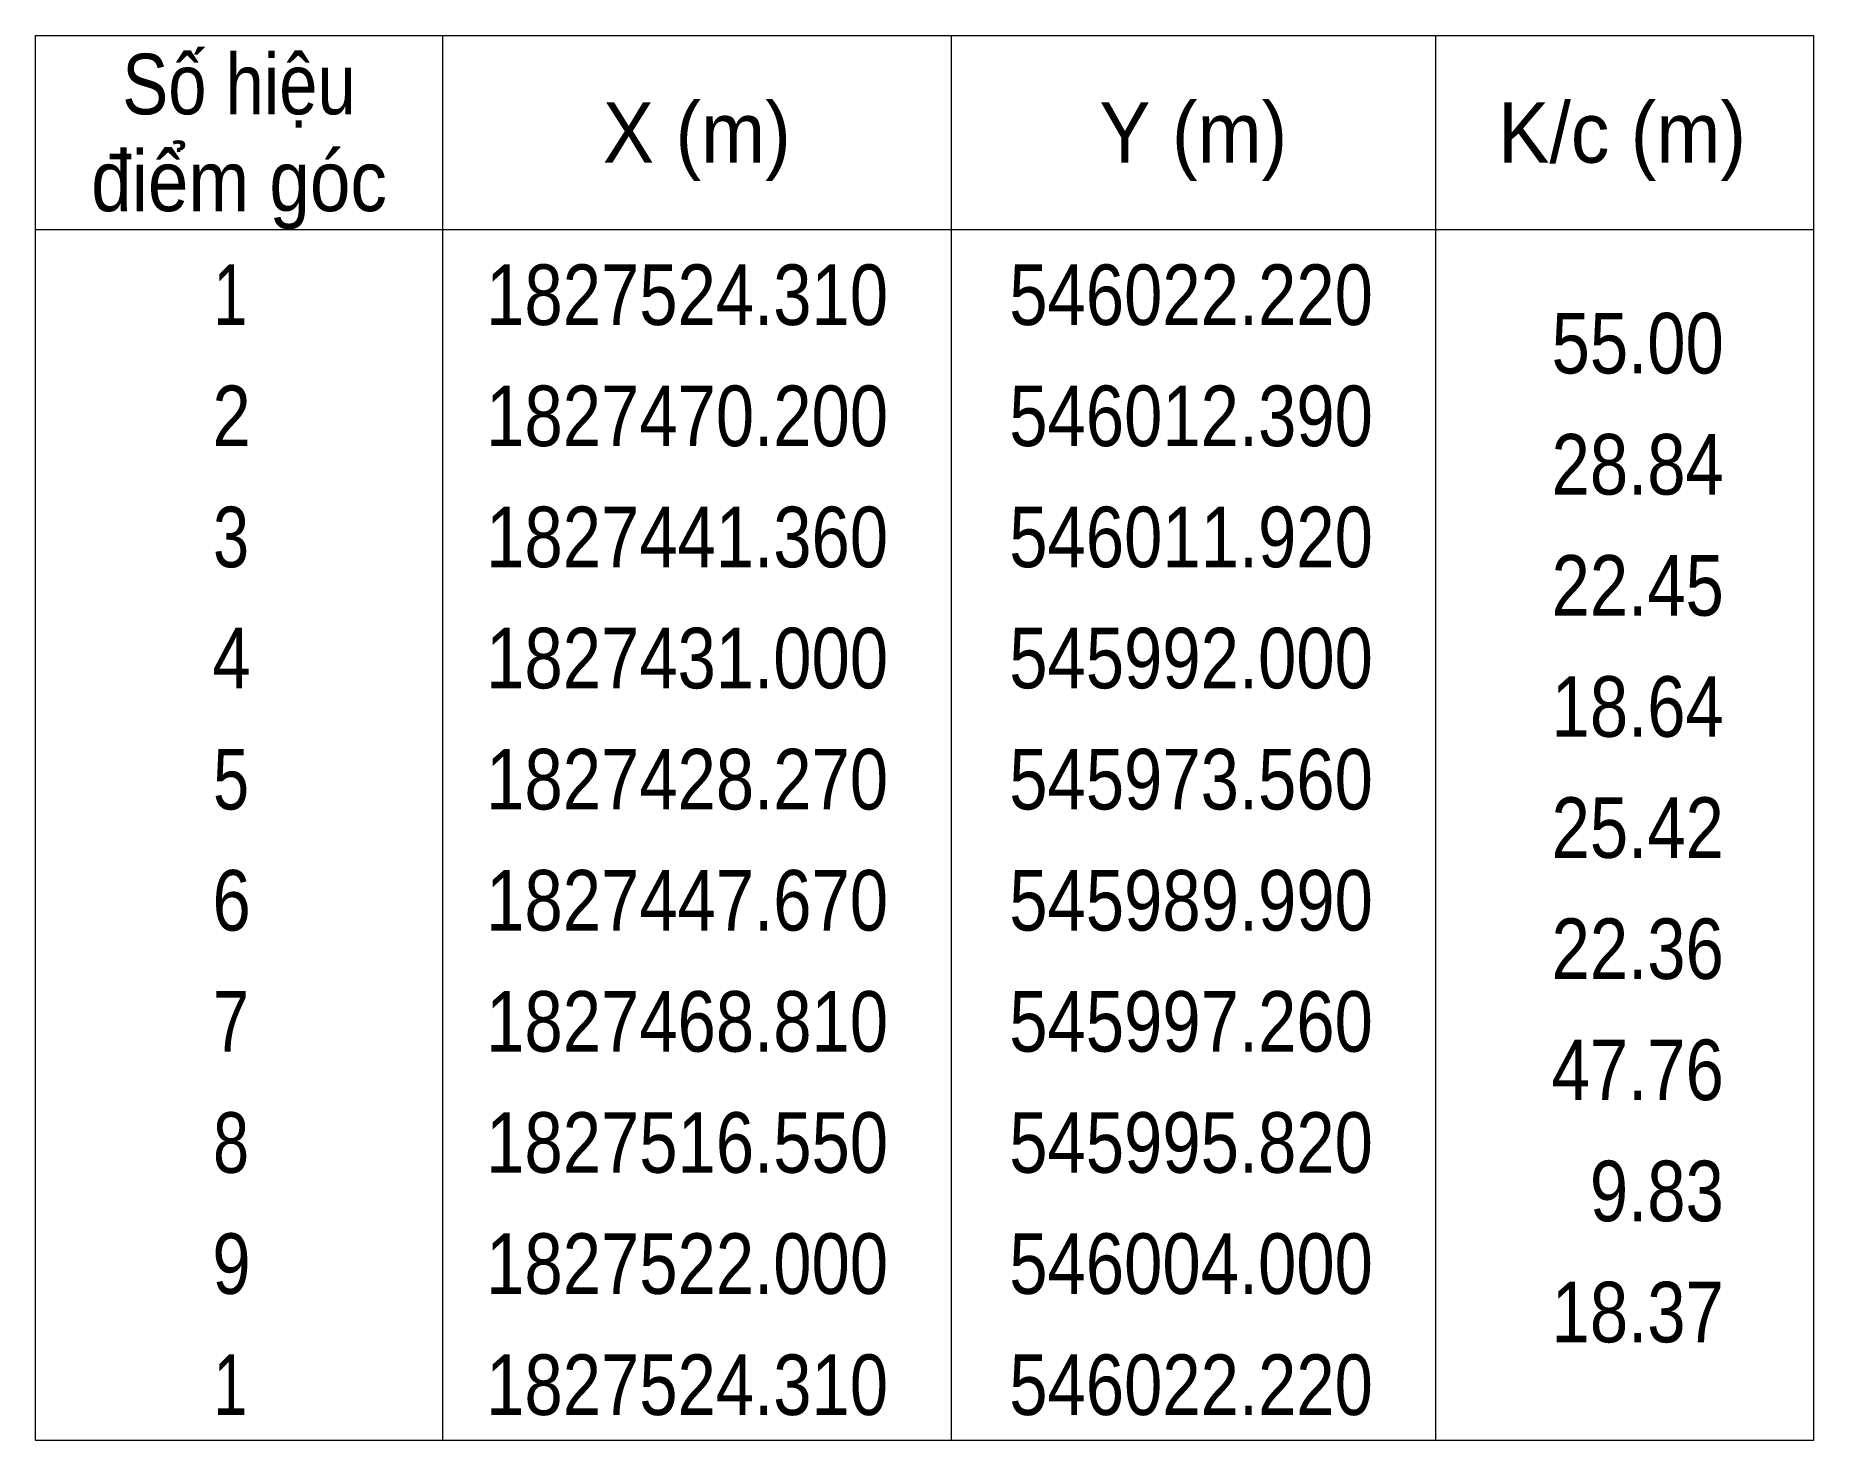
# Model space of a CAD drawing. Header units: metres. Extents: x 544719 to 546519, y 1827251 to 1827671.
# Drawn here: x 546445.5 to 546518.9, y 1827380.6 to 1827438.6 of the extents above; entities that cross this region are included whole.
import ezdxf
from ezdxf.enums import TextEntityAlignment as Align

# ---------------------------------------------------------------- set-up
doc = ezdxf.new("R2010")
doc.units = ezdxf.units.M
doc.layers.add('63', color=7, linetype='Continuous', lineweight=13)

msp = doc.modelspace()

# ---------------------------------------------------------------- texts
at = {"layer": '63'}
for s, width, p in [('Số hiệu', 0.85, (546453.88, 1827435.3)), ('X (m)', 0.95, (546472.78, 1827433.3)), ('Y (m)', 0.95, (546493.275, 1827433.3)), ('K/c (m)', 0.95, (546510.98, 1827433.3)), ('điểm góc', 0.9, (546453.88, 1827431.3)), (' 1', 0.75, (546453.175, 1827426.6)), ('1827524.310', 0.85, (546472.38, 1827426.6)), ('546022.220', 0.85, (546493.185, 1827426.6)), (' 2', 0.85, (546453.18, 1827421.6)), ('1827470.200', 0.85, (546472.38, 1827421.6)), ('546012.390', 0.85, (546493.185, 1827421.6)), (' 3', 0.8, (546453.18, 1827416.6)), ('1827441.360', 0.85, (546472.38, 1827416.6)), ('546011.920', 0.85, (546493.185, 1827416.6)), ('1827431.000', 0.85, (546472.38, 1827411.6)), ('545992.000', 0.85, (546493.185, 1827411.6)), (' 4', 0.85, (546453.175, 1827411.6)), (' 5', 0.8, (546453.18, 1827406.6)), ('1827428.270', 0.85, (546472.38, 1827406.6)), ('545973.560', 0.85, (546493.185, 1827406.6)), (' 6', 0.85, (546453.18, 1827401.6)), ('1827447.670', 0.85, (546472.38, 1827401.6)), ('545989.990', 0.85, (546493.185, 1827401.6)), (' 7', 0.8, (546453.18, 1827396.6)), ('1827468.810', 0.85, (546472.38, 1827396.6)), ('545997.260', 0.85, (546493.185, 1827396.6)), (' 8', 0.8, (546453.18, 1827391.6)), ('1827516.550', 0.85, (546472.38, 1827391.6)), ('545995.820', 0.85, (546493.185, 1827391.6)), (' 9', 0.85, (546453.175, 1827386.6)), ('1827522.000', 0.85, (546472.38, 1827386.6)), ('546004.000', 0.85, (546493.185, 1827386.6)), (' 1', 0.75, (546453.175, 1827381.6)), ('1827524.310', 0.85, (546472.38, 1827381.6)), ('546022.220', 0.85, (546493.185, 1827381.6))]:
    msp.add_text(s, height=2.5, dxfattribs=dict(at, width=width)).set_placement(p, align=Align.CENTER)
at = {"layer": '63', "width": 0.85}
for s, p in [('55.00', (546515.18, 1827424.6)), ('28.84', (546515.18, 1827419.6)), ('22.45', (546515.18, 1827414.6)), ('18.64', (546515.18, 1827409.6)), ('25.42', (546515.18, 1827404.6)), ('22.36', (546515.18, 1827399.6)), ('47.76', (546515.18, 1827394.6)), ('9.83', (546515.18, 1827389.6)), ('18.37', (546515.18, 1827384.6))]:
    msp.add_text(s, height=2.5, dxfattribs=at).set_placement(p, align=Align.RIGHT)

# ---------------------------------------------------------------- linework, layer by layer
at = {"layer": '63'}
for p, q in [((546462.28, 1827438.55), (546462.28, 1827380.55)), ((546483.28, 1827438.55), (546483.28, 1827380.55)), ((546503.28, 1827438.55), (546503.28, 1827380.55)), ((546445.48, 1827430.55), (546518.88, 1827430.55))]:
    msp.add_line(p, q, dxfattribs=at)
msp.add_lwpolyline([(546445.48, 1827438.55), (546518.88, 1827438.55), (546518.88, 1827380.55), (546445.48, 1827380.55)], close=True, dxfattribs=at)

msp.set_redraw_order([(e.dxf.handle, doc.entitydb.next_handle()) for e in msp.query("TEXT MTEXT ATTDEF DIMENSION ARC_DIMENSION")])  # texts and dimensions are drawn at this point

doc.saveas('drawing.dxf')
